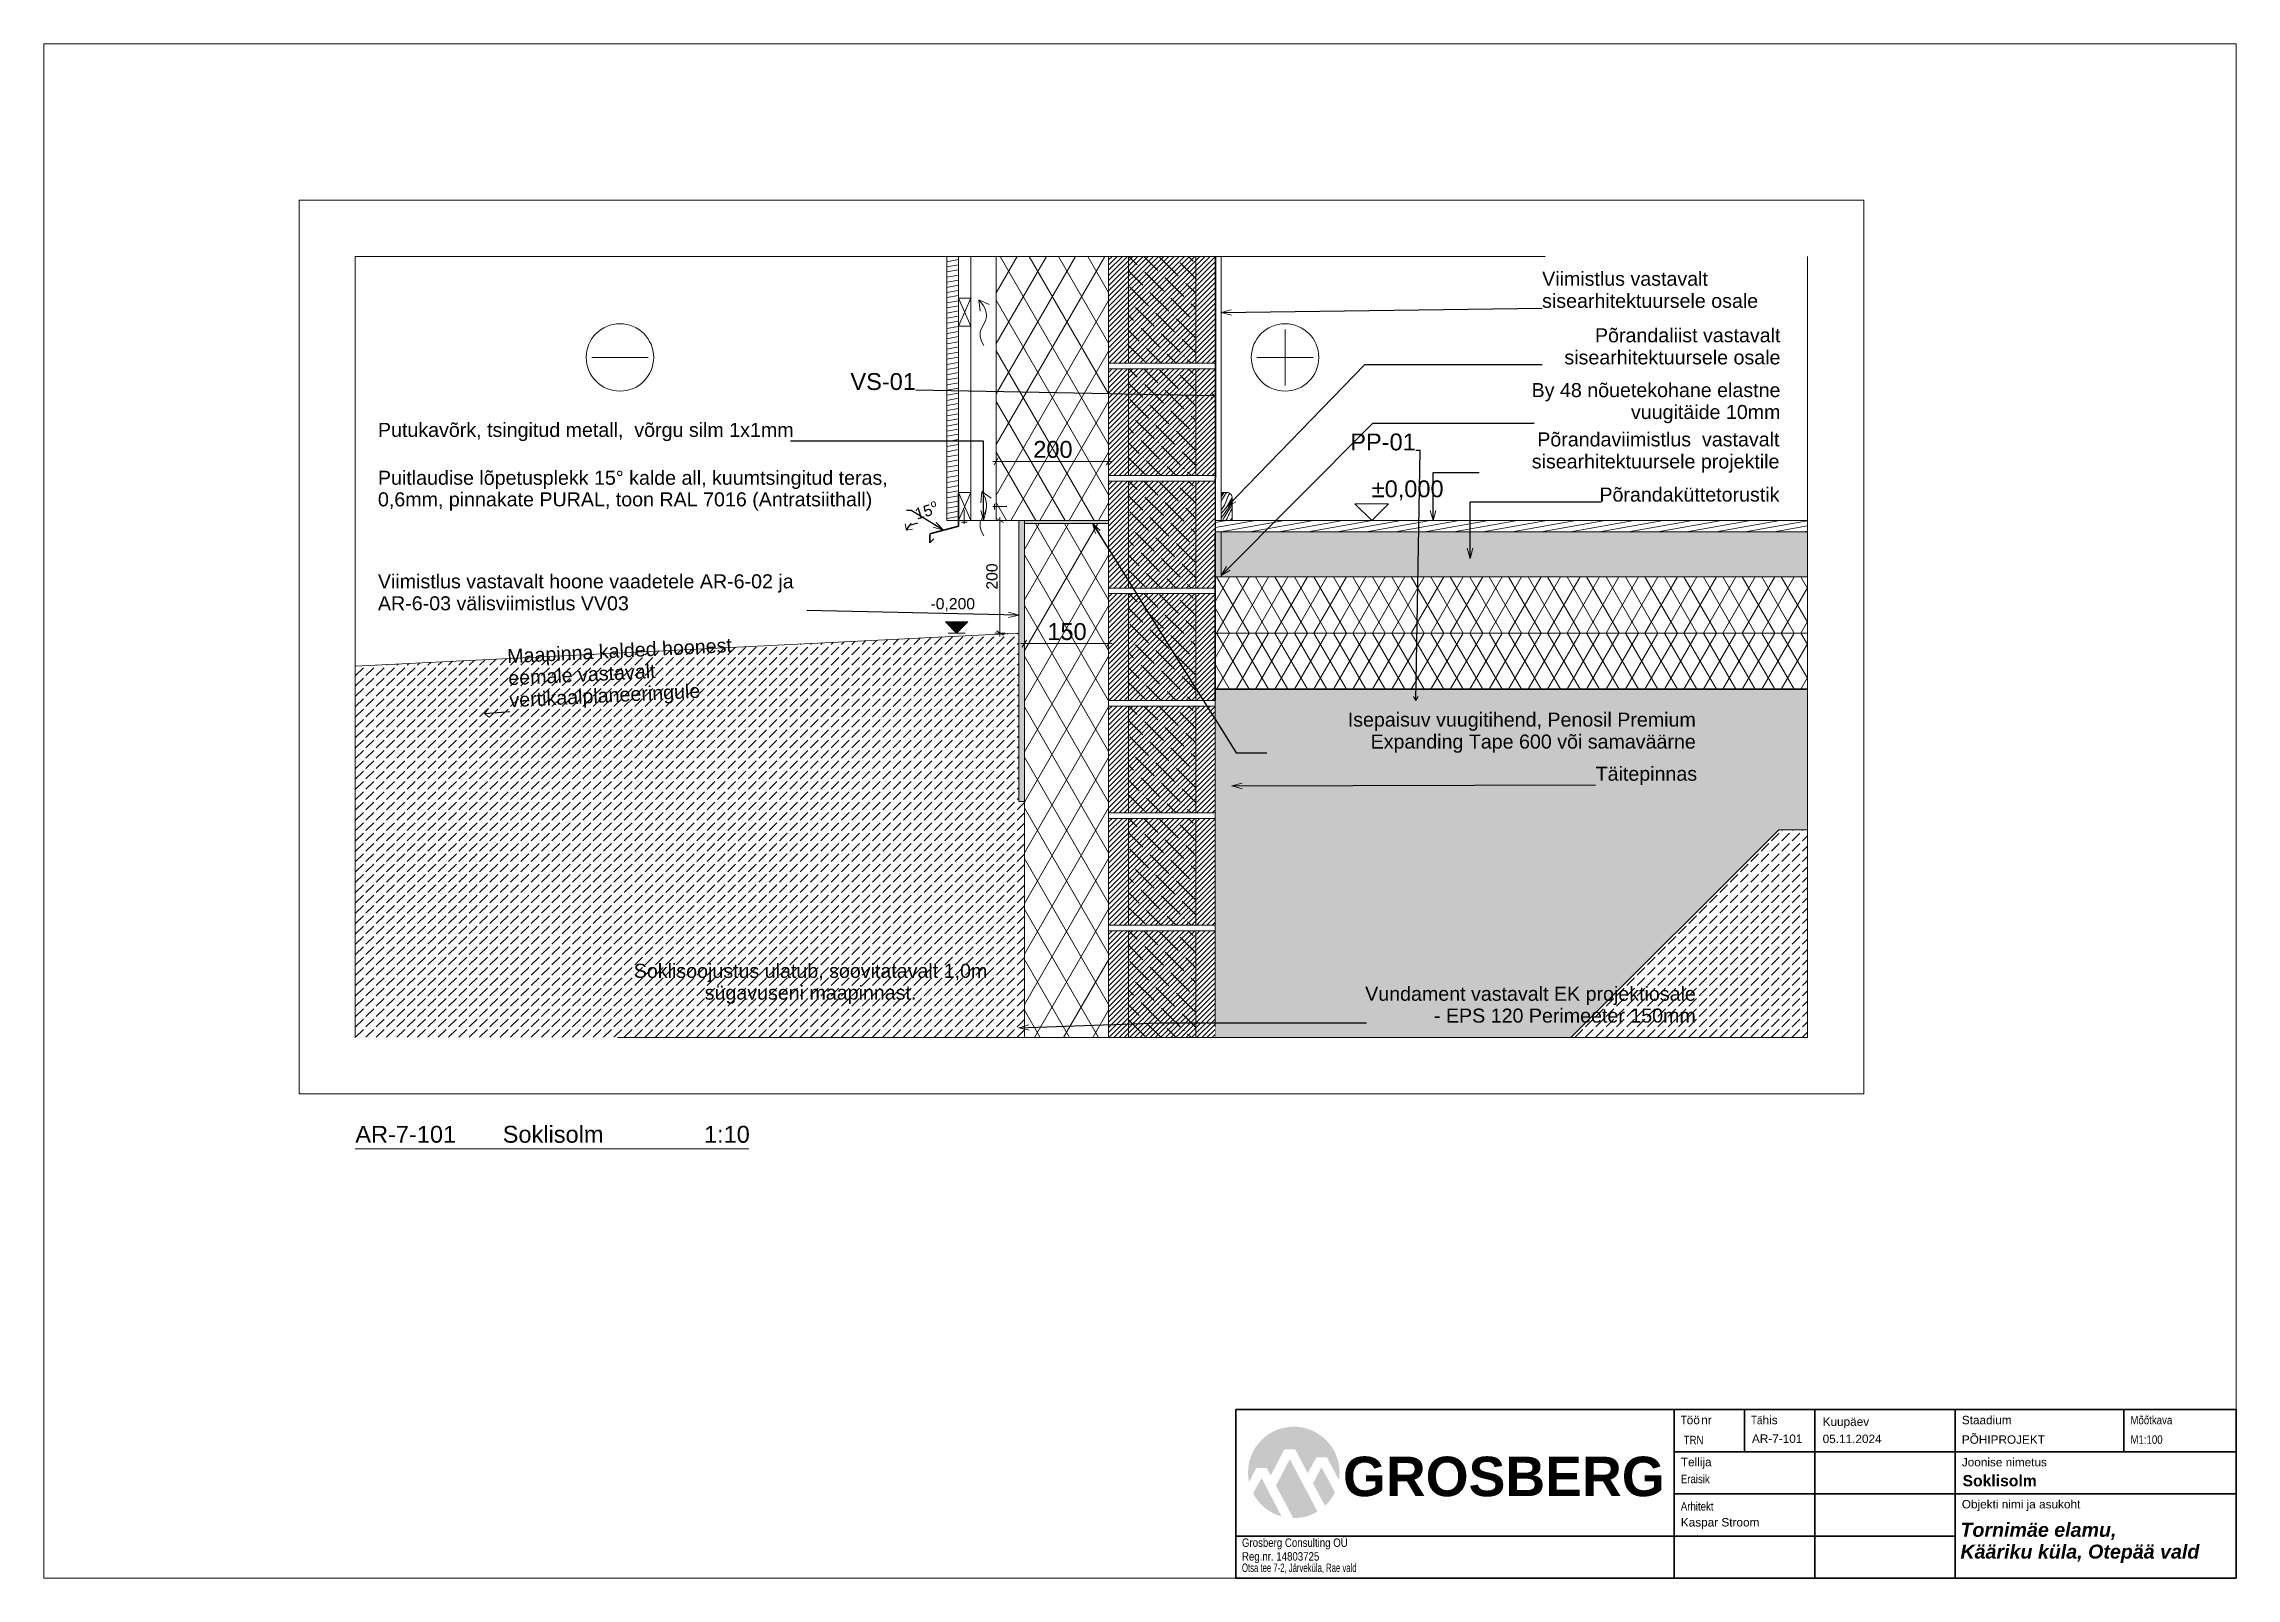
# Paper-space layout 'TRN_PP_AR-7-01_V01_Soklisolm' of a CAD drawing. Header units: millimetres. Extents: x 20 to 410, y 14 to 287.
# The model-space entities are those that its viewports show. They can reach past a viewport. Long polylines and large blocks are cut down to what shows.
import ezdxf

# ---------------------------------------------------------------- set-up
doc = ezdxf.new("R2010")
doc.units = ezdxf.units.MM
doc.header["$MEASUREMENT"] = 0
doc.linetypes.add('Dashed', pattern=[42.333333, 21.166667, -21.166667])
doc.linetypes.add('Wipeout_Contour', pattern=[1000, 0, -1000])
for name, color, linetype, lineweight in [('0_Pen_No__1', 7, 'Continuous', 13), ('0_Pen_No__142', 8, 'Continuous', 13), ('2D Drafting - General_Pen_No__1', 7, 'Continuous', 13), ('2D Drafting - General_Pen_No__2', 8, 'Continuous', 15), ('Annotation - General_Pen_No__1', 7, 'Continuous', 13), ('Annotation - Label_Pen_No__2', 8, 'Continuous', 15), ('Annotation - Text.AR#1_Pen_No__21', 7, 'Continuous', 35), ('Dimensioning - General_Pen_No__1', 7, 'Continuous', 13), ('Drawing & Figure_Pen_No__1', 7, 'Continuous', 13), ('Drawing & Figure_Pen_No__7', 7, 'Continuous', 35), ('KIVIPLOKK_Pen_No__1', 7, 'Continuous', 13), ('New_0_Pen_No__1', 7, 'Continuous', 13), ('New_0_Pen_No__2', 8, 'Continuous', 15), ('New_0_Pen_No__21', 7, 'Continuous', 35), ('New_0_Pen_No__7', 7, 'Continuous', 35), ('New_0_Pen_No__75', 6, 'Continuous', 20), ('New_2D Drafting - General_Pen_No__2', 8, 'Continuous', 15), ('New_Dimensioning - General_Pen_No__1', 7, 'Continuous', 13), ('New_Structural - Bearing_Pen_No__1', 7, 'Continuous', 13), ('New_Structural - Bearing_Pen_No__2', 8, 'Continuous', 15), ('New_Structural - Bearing_Pen_No__21', 7, 'Continuous', 35), ('Structural - Bearing_Pen_No__1', 7, 'Continuous', 13), ('viirutus_Pen_No__1', 7, 'Continuous', 13)]:
    doc.layers.add(name, color=color, linetype=linetype, lineweight=lineweight)
for name, color, linetype, lineweight, true_color in [('0_Pen_No__82', 7, 'Continuous', 20, 0xaaaaaa), ('2D Drafting - General_Pen_No__61', 7, 'Continuous', 20, 0x6a6a6a), ('Drawing & Figure_Pen_No__109', 7, 'Continuous', 13, 0xb4e4dc), ('Drawing & Figure_Pen_No__69', 7, 'Continuous', 20, 0x71cebe), ('New_0_Pen_No__102', 7, 'Continuous', 13, 0xcccccc), ('New_0_Pen_No__4', 7, 'Continuous', 20, 0x029e21), ('Structural - Bearing_Pen_No__161', 7, 'Continuous', 13, 0x6a6a6a)]:
    doc.layers.add(name, color=color, linetype=linetype, lineweight=lineweight, true_color=true_color)
for name, color, linetype in [('Dimensioning - General', 7, 'Continuous'), ('New_Dimensioning - General', 7, 'Continuous'), ('New_Structural - Bearing', 7, 'Continuous'), ('Structural - Bearing', 7, 'Continuous')]:
    doc.layers.add(name, color=color, linetype=linetype)
doc.layers.add('NonPlottable_Drawing & Figure', color=7, linetype='Continuous', plot=False)
doc.styles.add('GENERATED_STYLE_1', font='')
doc.styles.add('GENERATED_STYLE_2', font='')
doc.styles.add('GENERATED_STYLE_3', font='')
doc.styles.add('GENERATED_STYLE_4', font='')
doc.styles.get('GENERATED_STYLE_1').set_extended_font_data('Arial')
doc.styles.get('GENERATED_STYLE_2').set_extended_font_data('Arial Narrow')
doc.styles.get('GENERATED_STYLE_3').set_extended_font_data('Arial', italic=True, bold=True)
doc.styles.get('GENERATED_STYLE_4').set_extended_font_data('Arial', bold=True)
doc.linetypes.add('Wave', pattern='A,0,[1,TRN_PP_AR-7-01_V01_Soklisolm1.Shx,S=0.15873,R=0,X=0,Y=0],-20,0', length=20)
doc.dimstyles.new('GENERATED_STYLE__1', dxfattribs={"dimtxt": 20, "dimasz": 9.5, "dimexe": 0.18, "dimexo": 0.0625, "dimgap": 0, "dimtad": 1, "dimdec": 0, "dimzin": 0, "dimdsep": 46, "dimtxsty": 'GENERATED_STYLE_1', "dimblk": 'ARROWHEAD_2', "dimblk1": 'ARROWHEAD_2', "dimblk2": 'ARROWHEAD_2', "dimcen": 0.09, "dimse1": 1, "dimse2": 1, "dimclrd": 7, "dimclre": 7, "dimclrt": 7, "dimadec": 0, "dimazin": 0, "dimtfac": 1, "dimtdec": 4, "dimtmove": 0, "dimatfit": 3, "dimfxl": 0, "dimtolj": 1, "dimtzin": 0, "dimarcsym": 0})
doc.dimstyles.new('GENERATED_STYLE__2', dxfattribs={"dimtxt": 30, "dimasz": 9.5, "dimexe": 0.18, "dimexo": 0.0625, "dimgap": 0, "dimtad": 1, "dimtih": 1, "dimtoh": 1, "dimdec": 0, "dimzin": 0, "dimdsep": 46, "dimtxsty": 'GENERATED_STYLE_1', "dimblk": 'ARROWHEAD_2', "dimblk1": 'ARROWHEAD_2', "dimblk2": 'ARROWHEAD_2', "dimcen": 0.09, "dimse1": 1, "dimse2": 1, "dimclrd": 7, "dimclre": 7, "dimclrt": 7, "dimadec": 0, "dimazin": 0, "dimtfac": 1, "dimtdec": 4, "dimtmove": 0, "dimatfit": 3, "dimfxl": 0, "dimtolj": 1, "dimtzin": 0, "dimarcsym": 0})
doc.dimstyles.new('GENERATED_STYLE__3', dxfattribs={"dimtxt": 0.18, "dimasz": 7.6, "dimexe": 0.18, "dimexo": 0.0625, "dimgap": 0, "dimtad": 0, "dimtih": 1, "dimtoh": 1, "dimdec": 4, "dimzin": 0, "dimdsep": 46, "dimcen": 0.09, "dimadec": 0, "dimazin": 0, "dimtfac": 1, "dimtdec": 4, "dimtmove": 0, "dimatfit": 3, "dimldrblk": 'ARROWHEAD_14', "dimfxl": 0, "dimtolj": 1, "dimtzin": 0, "dimarcsym": 0})
doc.dimstyles.new('GENERATED_STYLE__4', dxfattribs={"dimtxt": 0.18, "dimasz": 18.24, "dimexe": 0.18, "dimexo": 0.0625, "dimgap": 0, "dimtad": 0, "dimtih": 1, "dimtoh": 1, "dimdec": 4, "dimzin": 0, "dimdsep": 46, "dimcen": 0.09, "dimadec": 0, "dimazin": 0, "dimtfac": 1, "dimtdec": 4, "dimtmove": 0, "dimatfit": 3, "dimldrblk": 'ARROWHEAD_3', "dimfxl": 0, "dimtolj": 1, "dimtzin": 0, "dimarcsym": 0})
doc.dimstyles.new('GENERATED_STYLE__5', dxfattribs={"dimtxt": 0.18, "dimasz": 15.2, "dimexe": 0.18, "dimexo": 0.0625, "dimgap": 0, "dimtad": 0, "dimtih": 1, "dimtoh": 1, "dimdec": 4, "dimzin": 0, "dimdsep": 46, "dimcen": 0.09, "dimadec": 0, "dimazin": 0, "dimtfac": 1, "dimtdec": 4, "dimtmove": 0, "dimatfit": 3, "dimldrblk": 'ARROWHEAD_8', "dimfxl": 0, "dimtolj": 1, "dimtzin": 0, "dimarcsym": 0})
pattern_1 = [(45, (0, 35), (-11.13693, 11.13693), [0, -10.5, 0, -15.75]), (110, (35, 35), (14.80016, 5.38682), [0, -7.7, 0, -13.3])]
pattern_2 = [(10, (0, 0), (-1.562834, 8.86327), [])]
pattern_3 = [(45, (0, 0), (-18.38478, 18.38478), [19.5, -6.5]), (45, (7e-15, 18.385), (-18.38478, 18.38478), [19.5, -6.5])]

psp = doc.layouts.new('TRN_PP_AR-7-01_V01_Soklisolm')

# ---------------------------------------------------------------- texts
at = {"layer": 'Annotation - Text.AR#1_Pen_No__21', "color": 7, "linetype": 'Continuous', "lineweight": 35, "attachment_point": 1}
for s, insert, char_height, line_spacing_factor, style in [('\\A1;{\\pql;\\fArial|b1|i0|c0|p34;\\P\\pql;\\fArial|b0|i0|c0|p34;AR-7-101}', (323.86, 42.19), 1.5, 1.048214, 'GENERATED_STYLE_4'), ('\\A1;{\\pql;\\fArial|b0|i0|c0|p34;K\\fArial|b0|i0|c0|p34;uupäev\\P\\pql;\\fArial|b0|i0|c0|p34;05.11.2024}', (336.44, 42.59), 1.5, 1.222382, 'GENERATED_STYLE_1'), ('\\A1;{\\pql;\\fArial|b1|i0|c0|p34;\\P\\pql;\\fArial|b1|i0|c0|p34;Soklisolm}', (361.33, 35.82), 2, 1.043016, 'GENERATED_STYLE_4')]:
    psp.add_mtext(s, dxfattribs=dict(at, insert=insert, char_height=char_height, line_spacing_factor=line_spacing_factor, style=style))
at = {"layer": 'Drawing & Figure_Pen_No__1', "color": 7, "lineweight": 13, "char_height": 3, "attachment_point": 1, "style": 'GENERATED_STYLE_1'}
for s, insert in [('\\A1;{\\pql;\\pt0;\\fArial|b0|i0|c0|p34;AR-7-101}', (75.41, 94.48)), ('\\A1;{\\pql;\\pt0;\\fArial|b0|i0|c0|p34;Soklisolm}', (101.63, 94.48)), ('\\A1;{\\pql;\\pt0;\\fArial|b0|i0|c0|p34;1:10}', (137.43, 94.48))]:
    psp.add_mtext(s, dxfattribs=dict(at, insert=insert))
at = {"layer": 'Drawing & Figure_Pen_No__1', "color": 7, "linetype": 'Continuous', "lineweight": 13, "insert": (360.95, 16.72), "char_height": 2.5, "attachment_point": 7, "line_spacing_factor": 0.931425, "style": 'GENERATED_STYLE_3'}
psp.add_mtext('\\A1;{\\pql;\\fArial|b1|i1|c0|p34;Tornimäe \\fArial|b1|i1|c0|p34;elamu\\fArial|b1|i1|c0|p34;, \\P\\pql;\\fArial|b1|i1|c0|p34;Kääriku küla, Otepää vald}', dxfattribs=at)
at = {"layer": 'Drawing & Figure_Pen_No__69', "color": 123, "linetype": 'Continuous', "lineweight": 20, "true_color": 0x71cebe, "insert": (251.11, 28.49), "char_height": 7.0227, "attachment_point": 7, "style": 'GENERATED_STYLE_4'}
psp.add_mtext('\\A1;{\\pql;\\fArial|b1|i0|c0|p34;GROSBERG}', dxfattribs=at)
at = {"layer": 'Drawing & Figure_Pen_No__7', "color": 7, "linetype": 'Continuous', "lineweight": 35, "char_height": 1.4996, "attachment_point": 7}
for s, insert, style in [('\\A1;{\\pql;\\fArial|b0|i0|c0|p34;his}', (325.76, 41.37), 'GENERATED_STYLE_1'), ('\\A1;{\\pql;\\fArial|b0|i0|c0|p34;Staadium}', (361.2, 41.36), 'GENERATED_STYLE_1'), ('\\A1;{\\pql;\\fArial Narrow|b0|i0|c0|p34;Mõõtkava}', (391.19, 41.36), 'GENERATED_STYLE_2'), ('\\A1;{\\pql;\\fArial Narrow|b0|i0|c0|p34;T}', (311.21, 41.39), 'GENERATED_STYLE_2'), ('\\A1;{\\pql;\\fArial Narrow|b0|i0|c0|p34;TRN}', (311.71, 37.83), 'GENERATED_STYLE_2'), ('\\A1;{\\pql;\\fArial|b0|i0|c0|p34;öö}', (312.27, 41.37), 'GENERATED_STYLE_1'), ('\\A1;{\\pql;\\fArial|b0|i0|c0|p34; nr}', (314.25, 41.39), 'GENERATED_STYLE_1'), ('\\A1;{\\pql;\\fArial Narrow|b0|i0|c0|p34;T}', (323.71, 41.39), 'GENERATED_STYLE_2'), ('\\A1;{\\pql;\\fArial Narrow|b0|i0|c0|p34;ä}', (324.77, 41.36), 'GENERATED_STYLE_2'), ('\\A1;{\\pql;\\fArial|b0|i0|c0|p34;PÕHI\\fArial|b0|i0|c0|p34;PROJEKT}', (361.2, 37.89), 'GENERATED_STYLE_1'), ('\\A1;{\\pql;\\fArial Narrow|b0|i0|c0|p34;M1:100}', (391.19, 37.89), 'GENERATED_STYLE_2'), ('\\A1;{\\pql;\\fArial|b0|i0|c0|p34;Tellija}', (311.21, 33.46), 'GENERATED_STYLE_1'), ('\\A1;{\\pql;\\fArial|b0|i0|c0|p34;Joonise nimetus}', (361.2, 33.87), 'GENERATED_STYLE_1'), ('\\A1;{\\pql;\\fArial Narrow|b0|i0|c0|p34;Eraisik}', (311.21, 30.88), 'GENERATED_STYLE_2'), ('\\A1;{\\pql;\\fArial Narrow|b0|i0|c0|p34;A\\fArial Narrow|b0|i0|c0|p34;rhitekt}', (311.21, 26.01), 'GENERATED_STYLE_2'), ('\\A1;{\\pql;\\fArial|b0|i0|c0|p34;Objekti nimi ja asukoht}', (361.2, 25.96), 'GENERATED_STYLE_1'), ('\\A1;{\\pql;\\fArial|b0|i0|c0|p34;Kaspar Stroom}', (311.21, 22.74), 'GENERATED_STYLE_1'), ('\\A1;{\\pql;\\fArial Narrow|b0|i0|c0|p34;Grosberg Consulting OÜ}', (233.14, 19.12), 'GENERATED_STYLE_2'), ('\\A1;{\\W0.800000x;\\pql;\\fArial Narrow|b0|i0|c0|p34;Otsa tee 7-2, Järveküla, Rae vald}', (233.14, 14.82), 'GENERATED_STYLE_2'), ('\\A1;{\\pql;\\fArial Narrow|b0|i0|c0|p34;Reg.nr. 14803725}', (233.14, 16.67), 'GENERATED_STYLE_2')]:
    psp.add_mtext(s, dxfattribs=dict(at, insert=insert, style=style))

msp = doc.modelspace()

# ---------------------------------------------------------------- texts
at = {"layer": 'Annotation - Label_Pen_No__2', "color": 8, "linetype": 'Continuous', "lineweight": 15, "char_height": 25, "style": 'GENERATED_STYLE_1'}
for s, insert, width, attachment_point, line_spacing_factor in [('\\A1;{\\pql;\\fArial|b0|i0|c0|p34;Viimistlus\\fArial|b0|i0|c0|p34; vastavalt sisearhitektuursele osale}', (3930.8, 378.2), 424.01, 7, 0.942728), ('\\A1;{\\pqr;\\fArial|b0|i0|c0|p34;Põrandaliist vastavalt sisearhitektuursele osale}', (4354.8, 277.6), 424.01, 9, 0.942728), ('\\A1;{\\pqr;\\fArial|b0|i0|c0|p34;Põrandaviimistlus \\fArial|b0|i0|c0|p34; \\fArial|b0|i0|c0|p34;vastavalt sisearhitektuur\\fArial|b0|i0|c0|p34;sele projektile}', (4353, 85.3), 534.009, 9, 0.940037), ('\\A1;{\\pql;\\fArial|b0|i0|c0|p34;Puitlaudise lõpetusplekk 15° kalde all, kuumtsingitud teras, 0,6mm, pinnakate PURAL, toon\\fArial|b0|i0|c0|p34; \\fArial|b0|i0|c0|p34;RAL 7016 (Antratsiithall)}', (1859.8, 17.8), 940.518, 7, 0.921669), ('\\A1;{\\pql;\\fArial|b0|i0|c0|p34;Viimistlus vastavalt hoone vaadetele AR-6-02 ja AR-6-03 välisviimistlus VV03}', (1859.8, -160), 763.236, 7, 0.938433)]:
    msp.add_mtext(s, dxfattribs=dict(at, insert=insert, width=width, attachment_point=attachment_point, line_spacing_factor=line_spacing_factor))
at = {"layer": 'Annotation - Label_Pen_No__2', "color": 8, "linetype": 'Continuous', "lineweight": 15, "style": 'GENERATED_STYLE_1'}
for s, insert, char_height, attachment_point in [('\\A1;{\\pqr;\\fArial|b0|i0|c0|p34;VS-\\fArial|b0|i0|c0|p34;01}', (2816.8, 232), 30, 9), ('\\A1;{\\pql;\\fArial|b0|i0|c0|p34;Putukavõrk, tsingitud metall, \\fArial|b0|i0|c0|p34; \\fArial|b0|i0|c0|p34;võrgu silm 1x1mm}', (1859.8, 141.4), 25, 7), ('\\A1;{\\pqr;\\fArial|b0|i0|c0|p34;PP\\fArial|b0|i0|c0|p34;-01}', (3706, 124.5), 30, 9), ('\\A1;{\\pqr;\\fArial|b0|i0|c0|p34;Põrandaküttetorustik}', (4353, 33.5), 25, 9)]:
    msp.add_mtext(s, dxfattribs=dict(at, insert=insert, char_height=char_height, attachment_point=attachment_point))
at = {"layer": 'Annotation - Label_Pen_No__2', "color": 8, "linetype": 'Continuous', "lineweight": 15, "insert": (4354.8, 173.2), "char_height": 25, "attachment_point": 9, "line_spacing_factor": 0.93556, "style": 'GENERATED_STYLE_1'}
msp.add_mtext('\\A1;{\\pqr;\\fArial|b0|i0|c0|p34;By 48 nõuetekohane elastne\\P\\pqr;\\fArial|b0|i0|c0|p34;vuugitäide 10mm}', dxfattribs=at)
at = {"layer": 'Annotation - Label_Pen_No__2', "color": 8, "linetype": 'Continuous', "lineweight": 15, "insert": (2820.3, -4), "char_height": 20, "attachment_point": 7, "rotation": 16.9071, "style": 'GENERATED_STYLE_1'}
msp.add_mtext('\\A1;{\\pql;\\fArial|b0|i0|c0|p34;15\\fArial|b0|i0|c0|p34;\\A1{\\H.66x;\\So^  ;}}', dxfattribs=at)
at = {"layer": 'Annotation - Label_Pen_No__2', "color": 8, "linetype": 'Continuous', "lineweight": 15, "insert": (2094.7, -339.6), "char_height": 25, "width": 520.986, "attachment_point": 7, "rotation": 2.8624, "line_spacing_factor": 0.940037, "style": 'GENERATED_STYLE_1'}
msp.add_mtext('\\A1;{\\pql;\\fArial|b0|i0|c0|p34;Maapinna kalded hoonest eemale vastavalt vertikaalplaneeringule}', dxfattribs=at)
at = {"layer": 'New_0_Pen_No__1', "color": 7, "lineweight": 13, "insert": (2842.8, -161.6), "char_height": 20, "attachment_point": 7, "style": 'GENERATED_STYLE_1'}
msp.add_mtext('\\A1;{\\pql;\\fArial|b0|i0|c0|p34;-0,200}', dxfattribs=at)
at = {"layer": 'New_0_Pen_No__2', "color": 8, "linetype": 'Continuous', "lineweight": 15, "insert": (2629.4, -788.6), "char_height": 25, "width": 714.571, "attachment_point": 2, "line_spacing_factor": 0.930574, "style": 'GENERATED_STYLE_1'}
msp.add_mtext('\\A1;{\\pqc;\\fArial|b0|i0|c0|p34;Soklisoojustus ulatub, soovitatavalt 1,0m sügavuseni maapinna\\fArial|b0|i0|c0|p34;st\\fArial|b0|i0|c0|p34;.}', dxfattribs=at)
at = {"layer": 'New_Dimensioning - General_Pen_No__1', "color": 7, "lineweight": 13, "insert": (3627.7, 36), "char_height": 30, "attachment_point": 7, "style": 'GENERATED_STYLE_1'}
msp.add_mtext('\\A1;{\\pql;\\fArial|b0|i0|c0|p34;±0,000}', dxfattribs=at)

# ---------------------------------------------------------------- blocks, each defined once
blk = doc.blocks.new('*X1')
at = {"layer": '0_Pen_No__142', "color": 8, "linetype": 'Continuous', "lineweight": 13}
for p, q in [((3359.7, 45.5), (3362, 48.5)), ((3359.7, 41.7), (3362.7, 46.4)), ((3362, 48.5), (3362.6, 49.4)), ((3362.3, 38.8), (3365.2, 43.7)), ((3362.6, 49.4), (3363, 50)), ((3362.7, 46.4), (3365.1, 50)), ((3365.2, 43.7), (3368.2, 48.5)), ((3368.2, 48.5), (3369.1, 50)), ((3369.2, 35.8), (3370.7, 40)), ((3370.7, 40), (3370.9, 40.7)), ((3370.9, 40.7), (3371.2, 41.4)), ((3371.2, 41.4), (3371.5, 42.2)), ((3371.5, 42.2), (3371.8, 42.9)), ((3371.8, 42.9), (3372.2, 43.6)), ((3372.2, 43.6), (3372.5, 44.3)), ((3372.5, 44.3), (3372.9, 45)), ((3372.9, 45), (3373.4, 45.6)), ((3373.4, 45.6), (3374.7, 47.9)), ((3374.7, 47.9), (3375, 48.4)), ((3379.7, 39.7), (3379.2, 38.6)), ((3359.7, 34.4), (3362.3, 38.8)), ((3359.7, 18.9), (3360.8, 20.2)), ((3359.7, 12.5), (3364.7, 18.2)), ((3359.7, 4.4), (3362, 7.6)), ((3360.8, 20.2), (3363.2, 23.9)), ((3362, 7.6), (3364.5, 11)), ((3362, 0), (3365.2, 5.4)), ((3363.2, 23.9), (3365.5, 27.7)), ((3364.5, 11), (3366.9, 14.4)), ((3364.7, 18.2), (3365.6, 19.2)), ((3365.2, 5.4), (3368.8, 11.4)), ((3365.5, 27.7), (3367.5, 31.7)), ((3365.6, 19.2), (3366.5, 20.2)), ((3366.5, 20.2), (3367.4, 21.3)), ((3366.9, 14.4), (3369.4, 17.8)), ((3367.4, 21.3), (3368.3, 22.3)), ((3367.5, 31.7), (3369.2, 35.8)), ((3367.9, 0), (3368.1, 0.2)), ((3368.1, 0.2), (3369.3, 1.9)), ((3368.3, 22.3), (3369.2, 23.4)), ((3368.8, 11.4), (3372.5, 17.3)), ((3369.2, 23.4), (3370, 24.5)), ((3369.3, 1.9), (3370.4, 3.8)), ((3369.4, 17.8), (3371.8, 21.1)), ((3370, 24.5), (3370.8, 25.6)), ((3370.4, 3.8), (3371.4, 5.7)), ((3370.8, 25.6), (3371.7, 26.7)), ((3371.4, 5.7), (3372.3, 7.6)), ((3374.4, 30.6), (3371.7, 26.7)), ((3371.8, 21.1), (3374.3, 24.5)), ((3372.3, 7.6), (3373.1, 9.6)), ((3372.5, 17.3), (3376.2, 23.2)), ((3373.1, 9.6), (3373.8, 11.6)), ((3373.8, 11.6), (3376.6, 16.6)), ((3374.3, 24.5), (3376.7, 27.9)), ((3376.9, 34.5), (3374.4, 30.6)), ((3375.7, 0), (3378, 3)), ((3376.2, 23.2), (3379.7, 28.8)), ((3376.6, 16.6), (3379.5, 21.5)), ((3376.7, 27.9), (3379.2, 31.3)), ((3379.2, 38.6), (3376.9, 34.5)), ((3378, 3), (3379.7, 5.6)), ((3379.2, 31.3), (3379.7, 32)), ((3379.5, 21.5), (3379.7, 21.9))]:
    blk.add_line(p, q, dxfattribs=at)
blk = doc.blocks.new('*D2')
at = {"layer": 'New_Dimensioning - General_Pen_No__1', "color": 7, "linetype": 'Continuous', "lineweight": 13}
for p, q in [((2975.7, 0), (2957, 0)), ((2972.6, -3.6), (2960.1, 3.6)), ((2966.3, 0), (2966.3, 6.1)), ((2966.3, -200), (2966.3, 0)), ((2975.7, -200), (2957, -200)), ((2960.1, -196.4), (2972.6, -203.6)), ((2966.3, -206.1), (2966.3, -200))]:
    blk.add_line(p, q, dxfattribs=at)
at = {"layer": 'New_Dimensioning - General_Pen_No__1', "color": 7, "lineweight": 13, "insert": (2962.3, -122.8), "char_height": 20, "attachment_point": 7, "rotation": 90, "style": 'GENERATED_STYLE_1'}
blk.add_mtext('\\A1;{\\pql;\\fArial|b0|i0|c0|p34;200}', dxfattribs=at)
blk = doc.blocks.new('ARROWHEAD_2')
at = {"color": 0, "linetype": 'Continuous', "lineweight": 0}
for p, q in [((0, 0), (-1, 0)), ((-0.38, -0.66), (0.38, 0.66))]:
    blk.add_line(p, q, dxfattribs=at)
blk = doc.blocks.new('*D4')
at = {"layer": 'Dimensioning - General_Pen_No__1', "color": 7, "linetype": 'Continuous', "lineweight": 13}
for p, q in [((3003.6, -218.9), (3009.7, -218.9)), ((3013.4, -212.6), (3006.1, -225.1)), ((3009.7, -228.2), (3009.7, -209.5)), ((3009.7, -218.9), (3159.7, -218.9)), ((3156.1, -225.1), (3163.4, -212.6)), ((3159.7, -228.2), (3159.7, -209.5)), ((3159.7, -218.9), (3165.9, -218.9))]:
    blk.add_line(p, q, dxfattribs=at)
at = {"layer": 'Dimensioning - General_Pen_No__1', "color": 7, "lineweight": 13, "insert": (3050.6, -212.9), "char_height": 30, "attachment_point": 7, "style": 'GENERATED_STYLE_1'}
blk.add_mtext('\\A1;{\\pql;\\fArial|b0|i0|c0|p34;150}', dxfattribs=at)
blk = doc.blocks.new('*D5')
at = {"layer": 'Dimensioning - General_Pen_No__1', "color": 7, "linetype": 'Continuous', "lineweight": 13}
for p, q in [((2953.6, 105.3), (2959.7, 105.3)), ((2963.4, 111.6), (2956.1, 99.1)), ((2959.7, 96), (2959.7, 114.7)), ((2959.7, 105.3), (3159.7, 105.3)), ((3156.1, 99.1), (3163.4, 111.6)), ((3159.7, 96), (3159.7, 114.7)), ((3159.7, 105.3), (3165.9, 105.3))]:
    blk.add_line(p, q, dxfattribs=at)
at = {"layer": 'Dimensioning - General_Pen_No__1', "color": 7, "lineweight": 13, "insert": (3025.6, 111.3), "char_height": 30, "attachment_point": 7, "style": 'GENERATED_STYLE_1'}
blk.add_mtext('\\A1;{\\pql;\\fArial|b0|i0|c0|p34;200}', dxfattribs=at)
blk = doc.blocks.new('ARROWHEAD_14')
at = {"color": 0, "linetype": 'Continuous', "lineweight": 0}
blk.add_line((0, 0), (-1, 0), dxfattribs=at)
at = {"color": 0, "linetype": 'Continuous', "lineweight": 0, "flags": 128}
blk.add_lwpolyline([(-0.9093, 0.525), (0, 0), (-0.9093, -0.525)], dxfattribs=at)
blk = doc.blocks.new('ARROWHEAD_3')
at = {"color": 0, "linetype": 'Continuous', "lineweight": 0}
blk.add_line((0, 0), (-1, 0), dxfattribs=at)
at = {"color": 0, "linetype": 'Continuous', "lineweight": 0, "flags": 128}
blk.add_lwpolyline([(-1, 0.2679), (0, 0), (-1, -0.2679)], dxfattribs=at)
blk = doc.blocks.new('ARROWHEAD_8')
at = {"color": 0, "linetype": 'Continuous', "lineweight": 0}
blk.add_line((0, 0), (-1, 0), dxfattribs=at)
at = {"color": 0, "linetype": 'Continuous', "lineweight": 0, "flags": 128}
blk.add_lwpolyline([(-0.525, 0.525), (0, 0), (-0.525, -0.525)], dxfattribs=at)

# ---------------------------------------------------------------- dimensions: what is measured, and where the dimension line sits
at = {"layer": 'New_Dimensioning - General', "color": 7, "linetype": 'Continuous', "lineweight": 13}
dim = msp.add_linear_dim(base=(2966.3, 0), p1=(2999.7, -200), p2=(2959.7, 0), angle=90, dimstyle='GENERATED_STYLE__1', dxfattribs=at)
dim.commit()
dim.dimension.update_dxf_attribs({"geometry": '*D2', "text_midpoint": (2952.3, -99.9), "dimtype": 160, "text_rotation": 90})

# ---------------------------------------------------------------- hatches: boundary and pattern name
at = {"layer": '2D Drafting - General_Pen_No__61', "linetype": 'Continuous', "lineweight": 20, "true_color": 0x6a6a6a}
h = msp.add_hatch(dxfattribs=at)
h.set_pattern_fill('Dashed_0001', color=251, style=0, pattern_type=2)
h.set_pattern_definition(pattern_3)
h.paths.add_polyline_path([(3009.7, -920), (2511.8, -920), (1819.5, -920), (1819.5, -259), (2999.7, -200), (2999.7, -500), (3009.7, -500)])
h = msp.add_hatch(dxfattribs=at)
h.set_pattern_fill('Dashed_0001', color=251, style=0, pattern_type=2)
h.set_pattern_definition(pattern_3)
h.paths.add_polyline_path([(4351.8, -550), (4402.8, -550), (4402.8, -920), (3981.8, -920)])
at = {"layer": 'New_0_Pen_No__1', "linetype": 'Continuous', "lineweight": 13}
msp.add_hatch(color=7, dxfattribs=at).paths.add_polyline_path([(2889.2, -200), (2909.2, -180), (2869.2, -180)])
at = {"layer": 'New_0_Pen_No__102', "linetype": 'Continuous', "lineweight": 13, "true_color": 0xcccccc}
msp.add_hatch(color=254, dxfattribs=at).paths.add_polyline_path([(3009.7, -500), (3009.7, 0), (2999.7, 0), (2999.7, -500)])
at = {"layer": 'New_Structural - Bearing_Pen_No__1', "linetype": 'Continuous', "lineweight": 13}
h = msp.add_hatch(dxfattribs=at)
h.set_pattern_fill('Wood_0001', style=0, pattern_type=2)
h.set_pattern_definition(pattern_2)
h.paths.add_polyline_path([(2871.7, 470), (2892.7, 470), (2892.7, 0), (2871.7, 0)])

# ---------------------------------------------------------------- linework, layer by layer
at = {"layer": '0_Pen_No__1', "color": 7, "linetype": 'Continuous', "lineweight": 13}
msp.add_line((1819.5, -259), (2999.7, -200), dxfattribs=at)
at = {"layer": '2D Drafting - General_Pen_No__1', "color": 7, "linetype": 'Continuous', "lineweight": 13}
for points in [[(3473.5, 340.3), (3473.5, 240.3)], [(2240.3, 290.3), (2340.3, 290.3)], [(3423.5, 290.3), (3523.5, 290.3)], [(1819.5, -259), (2999.7, -200)], [(4402.8, -550), (4351.8, -550), (3981.8, -920)]]:
    msp.add_lwpolyline(points, dxfattribs=at)
for centre in [(2290.3, 290.3), (3473.5, 290.3)]:
    msp.add_circle(centre, 60, dxfattribs=at)
at = {"layer": '2D Drafting - General_Pen_No__2', "color": 8, "linetype": 'Continuous', "lineweight": 15}
for p, q in [((2929, 392.6), (2947.3, 384.3)), ((2929, 392.6), (2931, 372.7)), ((2933.9, 51.5), (2932.4, 31.6)), ((2933.9, 51.5), (2950.4, 40.2))]:
    msp.add_line(p, q, dxfattribs=at)
at = {"layer": '2D Drafting - General_Pen_No__2', "color": 8, "linetype": 'Continuous', "lineweight": 15, "flags": 128}
for points in [[(2929, 392.6), (2937.5, 381.6), (2940.1, 376.2), (2941.9, 370.2), (2942.4, 363.6), (2941, 356.6), (2931.4, 336.9), (2931, 327.5), (2933.3, 319.4), (2937.7, 311.7)], [(2933.9, 51.5), (2939.8, 40.9), (2942.5, 30.1), (2942.5, 24), (2941, 17.7), (2931.4, -2.1), (2931, -11.5), (2933.3, -19.5), (2937.7, -27.2)]]:
    msp.add_lwpolyline(points, dxfattribs=at)
at = {"layer": 'KIVIPLOKK_Pen_No__1', "color": 7, "linetype": 'Continuous', "lineweight": 13}
for points in [[(2914.7, 345.8), (2892.7, 345.8), (2892.7, 395.8), (2914.7, 395.8)], [(2914.7, 0), (2892.7, 0), (2892.7, 50), (2914.7, 50)]]:
    msp.add_lwpolyline(points, close=True, dxfattribs=at)
for points in [[(2914.7, 395.8), (2892.7, 345.8)], [(2914.7, 345.8), (2892.7, 395.8)], [(2914.7, 50), (2892.7, 0)], [(2914.7, 0), (2892.7, 50)]]:
    msp.add_lwpolyline(points, dxfattribs=at)
at = {"layer": 'New_0_Pen_No__1', "color": 7, "linetype": 'Continuous', "lineweight": 13}
for p, q in [((2889.2, -200), (2869.2, -180)), ((2869.2, -180), (2909.2, -180)), ((2909.2, -180), (2889.2, -200)), ((2889.2, -200), (2874.2, -200)), ((2889.2, -200), (2904.2, -200))]:
    msp.add_line(p, q, dxfattribs=at)
at = {"layer": 'New_0_Pen_No__1', "color": 7, "linetype": 'Continuous', "lineweight": 13, "flags": 128}
msp.add_lwpolyline([(3009.7, -500), (3009.7, 0), (2999.7, 0), (2999.7, -500)], close=True, dxfattribs=at)
at = {"layer": 'New_0_Pen_No__4', "color": 104, "linetype": 'Wave', "lineweight": 20, "true_color": 0x029e21}
msp.add_line((3009.7, -920), (3009.7, -500), dxfattribs=at)
at = {"layer": 'New_0_Pen_No__7', "color": 7, "linetype": 'Continuous', "lineweight": 35}
for p, q in [((2892.7, 50), (2892.7, -10)), ((2892.7, -10), (2841.7, -23.7)), ((2841.7, -24.5), (2841.7, -39.5)), ((2841.7, -39.5), (2848.8, -32.5))]:
    msp.add_line(p, q, dxfattribs=at)
at = {"layer": 'New_0_Pen_No__75', "color": 6, "linetype": 'Continuous', "lineweight": 20}
for p, q in [((2959.7, 0), (2959.7, 50)), ((2892.7, 0), (2959.7, 0))]:
    msp.add_line(p, q, dxfattribs=at)
at = {"layer": 'New_2D Drafting - General_Pen_No__2', "color": 8, "linetype": 'Dashed', "lineweight": 15}
for p, q in [((2902.9, -6), (2902.9, 19)), ((2953.7, 25), (2978.7, 25)), ((2956.7, 20), (2956.7, 30)), ((2907.9, -3), (2897.9, -3))]:
    msp.add_line(p, q, dxfattribs=at)
at = {"layer": 'New_Dimensioning - General_Pen_No__1', "color": 7, "linetype": 'Continuous', "lineweight": 13}
for p, q in [((3627.7, 0), (3597.7, 30)), ((3597.7, 30), (3657.7, 30)), ((3627.7, 0), (3605.2, 0)), ((3657.7, 30), (3627.7, 0)), ((3627.7, 0), (3650.2, 0))]:
    msp.add_line(p, q, dxfattribs=at)
at = {"layer": 'New_Structural - Bearing_Pen_No__1', "color": 7, "linetype": 'Continuous', "lineweight": 13}
for p, q in [((2871.7, 470), (2871.7, 0)), ((2892.7, 470), (2892.7, -10)), ((2914.7, 470), (2914.7, 0))]:
    msp.add_line(p, q, dxfattribs=at)
at = {"layer": 'New_Structural - Bearing_Pen_No__1', "color": 7, "linetype": 'Continuous', "lineweight": 13, "flags": 128}
msp.add_lwpolyline([(2871.7, 470), (2892.7, 470), (2892.7, 0), (2871.7, 0)], close=True, dxfattribs=at)

msp.set_redraw_order([(e.dxf.handle, doc.entitydb.next_handle()) for e in msp.query("TEXT MTEXT ATTDEF DIMENSION ARC_DIMENSION")])  # texts and dimensions are drawn at this point

# ---------------------------------------------------------------- leaders
at = {"layer": 'Annotation - Label_Pen_No__2', "color": 8, "linetype": 'Continuous', "lineweight": 15, "annotation_type": 0, "has_hookline": 1}
for points, hookline_direction, text_width in [([(3369.6, 23.8), (3615.3, 277.6), (3930.8, 277.6)], 0, 381.5), ([(2937.2, 0), (2937.2, 141.4), (2593.8, 141.4)], 1, 734), ([(3736.7, 0), (3736.7, 85.3), (3819, 85.3)], 0, 438.2), ([(2865.7, -17.3), (2808.5, 17.8), (2800.3, 17.8)], 1, 900.3), ([(3802.6, -67.4), (3802.6, 33.5), (4035.8, 33.5)], 0, 317.2), ([(2999.7, -168.1), (2623, -160)], 1, 737.3)]:
    msp.add_leader(points, dimstyle='GENERATED_STYLE__4', dxfattribs=dict(at, hookline_direction=hookline_direction, text_width=text_width))
at = {"layer": 'Annotation - Label_Pen_No__2', "color": 8, "linetype": 'Continuous', "lineweight": 15, "annotation_type": 0, "has_hookline": 1, "hookline_direction": 0}
for points, text_width, horizontal_direction in [([(2799.8, -17.1), (2805.8, -8.4), (2820.3, -4)], 37.6, (0.956778, 0.29082, 0)), ([(2049.4, -343.2), (2094.7, -339.6)], 519.7, (0.998752, 0.049938, 0))]:
    msp.add_leader(points, dimstyle='GENERATED_STYLE__5', dxfattribs=dict(at, text_width=text_width, horizontal_direction=horizontal_direction))

# ---------------------------------------------------------------- wipeouts: each hides what was drawn before it
at = {"color": 254, "linetype": 'Wipeout_Contour', "lineweight": 0, "ltscale": 13110.607271}
msp.add_wipeout([(3159.7, 280), (3349.7, 280), (3349.7, 470), (3159.7, 470)], dxfattribs=at).dxf.layer = 'Structural - Bearing'
at = {"color": 254, "linetype": 'Wipeout_Contour', "lineweight": 0, "ltscale": 13055.595872}
msp.add_wipeout([(3159.7, -320), (3349.7, -320), (3349.7, -130), (3159.7, -130)], dxfattribs=at).dxf.layer = 'Structural - Bearing'

# ---------------------------------------------------------------- next in the draw order: hatches: boundary and pattern name
at = {"layer": 'New_Structural - Bearing_Pen_No__1', "linetype": 'Continuous', "lineweight": 13}
h = msp.add_hatch(dxfattribs=at)
h.set_pattern_fill('Batt_Insulation_0001', style=0, pattern_type=2)
h.set_pattern_definition([(120, (3969.402, -250), (25.9808, 15), []), (60, (3969.402, -250), (-25.9808, 15), [])])
h.paths.add_polyline_path([(3349.7, -200), (4402.8, -200), (4402.8, -300), (3349.7, -300)])
at = {"layer": 'Structural - Bearing_Pen_No__161', "linetype": 'Continuous', "lineweight": 13, "true_color": 0x6a6a6a}
h = msp.add_hatch(dxfattribs=at)
h.set_pattern_fill('Common_Brick_0001', color=251, style=0, pattern_type=2)
h.set_pattern_definition([(45, (3254.745, 375), (-4.5962, 4.5962), [])])
h.paths.add_polyline_path([(3159.7, 280), (3349.7, 280), (3349.7, 470), (3159.7, 470)])
h = msp.add_hatch(dxfattribs=at)
h.set_pattern_fill('Common_Brick_0001', color=251, style=0, pattern_type=2)
h.set_pattern_definition([(45, (3254.745, -225), (-4.5962, 4.5962), [])])
h.paths.add_polyline_path([(3159.7, -320), (3349.7, -320), (3349.7, -130), (3159.7, -130)])
at = {"layer": 'viirutus_Pen_No__1', "linetype": 'Continuous', "lineweight": 13}
h = msp.add_hatch(dxfattribs=at)
h.set_pattern_fill('ANSI36_0001', style=0, pattern_type=2)
h.set_pattern_definition([(135, (30569.018, 145401.047), (-36.4601934, 9.943689), [46.875, -9.375, 0, -9.375])])
h.paths.add_polyline_path([(3314.5, 470), (3195, 470), (3195, 280), (3314.5, 280)])
h = msp.add_hatch(dxfattribs=at)
h.set_pattern_fill('ANSI36_0001', style=0, pattern_type=2)
h.set_pattern_definition([(135, (30569.018, 144801.047), (-36.4601934, 9.943689), [46.875, -9.375, 0, -9.375])])
h.paths.add_polyline_path([(3314.5, -130), (3195, -130), (3195, -320), (3314.5, -320)])

# ---------------------------------------------------------------- next in the draw order: linework, layer by layer
at = {"layer": 'New_Structural - Bearing_Pen_No__1', "color": 7, "linetype": 'Continuous', "lineweight": 13}
msp.add_line((3349.7, -200), (4402.8, -200), dxfattribs=at)
at = {"layer": 'New_Structural - Bearing_Pen_No__21', "color": 7, "linetype": 'Continuous', "lineweight": 35}
msp.add_line((3349.7, -300), (4402.8, -300), dxfattribs=at)
at = {"layer": 'Structural - Bearing_Pen_No__1', "color": 7, "linetype": 'Continuous', "lineweight": 13, "flags": 128}
for points in [[(3159.7, 280), (3349.7, 280), (3349.7, 470), (3159.7, 470)], [(3159.7, -320), (3349.7, -320), (3349.7, -130), (3159.7, -130)]]:
    msp.add_lwpolyline(points, close=True, dxfattribs=at)
at = {"layer": 'viirutus_Pen_No__1', "color": 7, "linetype": 'Continuous', "lineweight": 13, "flags": 128}
for points in [[(3314.5, 470), (3195, 470), (3195, 280), (3314.5, 280)], [(3314.5, -130), (3195, -130), (3195, -320), (3314.5, -320)]]:
    msp.add_lwpolyline(points, close=True, dxfattribs=at)

# ---------------------------------------------------------------- next in the draw order: wipeouts: each hides what was drawn before it
at = {"color": 254, "linetype": 'Wipeout_Contour', "lineweight": 0, "ltscale": 13043.320626}
msp.add_wipeout([(3159.7, 80), (3349.7, 80), (3349.7, 270), (3159.7, 270)], dxfattribs=at).dxf.layer = 'Structural - Bearing'
at = {"color": 254, "linetype": 'Wipeout_Contour', "lineweight": 0, "ltscale": 13135.020217}
msp.add_wipeout([(3159.7, -520), (3349.7, -520), (3349.7, -330), (3159.7, -330)], dxfattribs=at).dxf.layer = 'Structural - Bearing'

# ---------------------------------------------------------------- next in the draw order: hatches: boundary and pattern name
at = {"layer": 'New_Structural - Bearing_Pen_No__1', "linetype": 'Continuous', "lineweight": 13}
h = msp.add_hatch(dxfattribs=at)
h.set_pattern_fill('Cut_Stone_0001', style=0, pattern_type=2)
h.set_pattern_definition(pattern_1)
h.paths.add_polyline_path([(3349.7, -300), (4402.8, -300), (4402.8, -330), (3349.7, -330)])
at = {"layer": 'Structural - Bearing_Pen_No__161', "linetype": 'Continuous', "lineweight": 13, "true_color": 0x6a6a6a}
h = msp.add_hatch(dxfattribs=at)
h.set_pattern_fill('Common_Brick_0001', color=251, style=0, pattern_type=2)
h.set_pattern_definition([(45, (3254.745, 175), (-4.5962, 4.5962), [])])
h.paths.add_polyline_path([(3159.7, 80), (3349.7, 80), (3349.7, 270), (3159.7, 270)])
h = msp.add_hatch(dxfattribs=at)
h.set_pattern_fill('Common_Brick_0001', color=251, style=0, pattern_type=2)
h.set_pattern_definition([(45, (3254.745, -425), (-4.5962, 4.5962), [])])
h.paths.add_polyline_path([(3159.7, -520), (3349.7, -520), (3349.7, -330), (3159.7, -330)])
at = {"layer": 'viirutus_Pen_No__1', "linetype": 'Continuous', "lineweight": 13}
h = msp.add_hatch(dxfattribs=at)
h.set_pattern_fill('ANSI36_0001', style=0, pattern_type=2)
h.set_pattern_definition([(135, (30569.018, 145201.047), (-36.4601934, 9.943689), [46.875, -9.375, 0, -9.375])])
h.paths.add_polyline_path([(3314.5, 270), (3195, 270), (3195, 80), (3314.5, 80)])
h = msp.add_hatch(dxfattribs=at)
h.set_pattern_fill('ANSI36_0001', style=0, pattern_type=2)
h.set_pattern_definition([(135, (30569.018, 144601.047), (-36.4601934, 9.943689), [46.875, -9.375, 0, -9.375])])
h.paths.add_polyline_path([(3314.5, -330), (3195, -330), (3195, -520), (3314.5, -520)])

# ---------------------------------------------------------------- next in the draw order: linework, layer by layer
at = {"layer": 'Structural - Bearing_Pen_No__1', "color": 7, "linetype": 'Continuous', "lineweight": 13, "flags": 128}
for points in [[(3159.7, 80), (3349.7, 80), (3349.7, 270), (3159.7, 270)], [(3159.7, -520), (3349.7, -520), (3349.7, -330), (3159.7, -330)]]:
    msp.add_lwpolyline(points, close=True, dxfattribs=at)
at = {"layer": 'viirutus_Pen_No__1', "color": 7, "linetype": 'Continuous', "lineweight": 13, "flags": 128}
for points in [[(3314.5, 270), (3195, 270), (3195, 80), (3314.5, 80)], [(3314.5, -330), (3195, -330), (3195, -520), (3314.5, -520)]]:
    msp.add_lwpolyline(points, close=True, dxfattribs=at)

# ---------------------------------------------------------------- next in the draw order: dimensions: what is measured, and where the dimension line sits
at = {"layer": 'Dimensioning - General', "color": 7, "linetype": 'Continuous', "lineweight": 13}
for base, p1, p2, picture, middle in [((3159.7, 105.3), (2959.7, 160.4), (3159.7, 127.8), '*D5', (3059.9, 126.3)), ((3159.7, -218.9), (3009.7, -500), (3159.7, -477.8), '*D4', (3084.9, -197.9))]:
    dim = msp.add_linear_dim(base=base, p1=p1, p2=p2, dimstyle='GENERATED_STYLE__2', dxfattribs=at)
    dim.commit()
    dim.dimension.update_dxf_attribs({"geometry": picture, "text_midpoint": middle, "dimtype": 160})

# ---------------------------------------------------------------- next in the draw order: wipeouts: each hides what was drawn before it
at = {"color": 254, "linetype": 'Wipeout_Contour', "lineweight": 0, "ltscale": 13024.914636}
msp.add_wipeout([(3159.7, -120), (3349.7, -120), (3349.7, 70), (3159.7, 70)], dxfattribs=at).dxf.layer = 'Structural - Bearing'
at = {"color": 254, "linetype": 'Wipeout_Contour', "lineweight": 0, "ltscale": 13262.311866}
msp.add_wipeout([(3159.7, -720), (3349.7, -720), (3349.7, -530), (3159.7, -530)], dxfattribs=at).dxf.layer = 'Structural - Bearing'

# ---------------------------------------------------------------- next in the draw order: hatches: boundary and pattern name
at = {"layer": 'New_0_Pen_No__102', "linetype": 'Continuous', "lineweight": 13, "true_color": 0xcccccc}
for points in [[(3159.7, -5), (3009.7, -5), (3009.7, 0), (3159.7, 0)], [(3359.7, -100), (3359.7, -20), (3349.7, -20), (3349.7, -100)]]:
    msp.add_hatch(color=254, dxfattribs=at).paths.add_polyline_path(points)
at = {"layer": 'New_Structural - Bearing_Pen_No__1', "linetype": 'Continuous', "lineweight": 13}
h = msp.add_hatch(dxfattribs=at)
h.set_pattern_fill('Batt_Insulation_0001', style=0, pattern_type=2)
h.set_pattern_definition([(120, (3059.745, 488.62), (38.971, 22.5), []), (60, (3059.745, 488.62), (-38.971, 22.5), [])])
h.paths.add_polyline_path([(2959.7, 0), (2959.7, 257.7), (2959.7, 470), (3159.7, 470), (3159.7, 0)])
h = msp.add_hatch(dxfattribs=at)
h.set_pattern_fill('Wood_0001', style=0, pattern_type=2)
h.set_pattern_definition(pattern_2)
h.paths.add_polyline_path([(3349.7, 0), (4402.8, 0), (4402.8, -20), (3349.7, -20)])
h = msp.add_hatch(dxfattribs=at)
h.set_pattern_fill('Structural_Concrete_0001', style=0, pattern_type=2)
h.set_pattern_definition([(0, (0, 0), (0, 62.3538), [6, -30]), (0, (18, 31.18), (0, 62.3538), [6, -30]), (60, (0, 0), (-54, 31.1769), [6, -30]), (60, (36, 0), (-54, 31.1769), [6, -30]), (120, (6, 0), (54, 31.1769), [6, -30]), (120, (42, 0), (54, 31.1769), [6, -30]), (0, (0, 6), (0, 12), [0, -12, 0, -18]), (45, (6, 6), (-8.485282, 8.485282), [0, -9, 0, -15])])
h.paths.add_polyline_path([(4402.8, -100), (3359.7, -100), (3359.7, -20), (4402.8, -20)])
h = msp.add_hatch(dxfattribs=at)
h.set_pattern_fill('Batt_Insulation_0001', style=0, pattern_type=2)
h.set_pattern_definition([(120, (3969.402, -150), (25.9808, 15), []), (60, (3969.402, -150), (-25.9808, 15), [])])
h.paths.add_polyline_path([(3349.7, -100), (4402.8, -100), (4402.8, -200), (3349.7, -200)])
at = {"layer": 'Structural - Bearing_Pen_No__161', "linetype": 'Continuous', "lineweight": 13, "true_color": 0x6a6a6a}
h = msp.add_hatch(dxfattribs=at)
h.set_pattern_fill('Common_Brick_0001', color=251, style=0, pattern_type=2)
h.set_pattern_definition([(45, (3254.745, -25), (-4.5962, 4.5962), [])])
h.paths.add_polyline_path([(3159.7, -120), (3349.7, -120), (3349.7, 70), (3159.7, 70)])
h = msp.add_hatch(dxfattribs=at)
h.set_pattern_fill('Common_Brick_0001', color=251, style=0, pattern_type=2)
h.set_pattern_definition([(45, (3254.745, -625), (-4.5962, 4.5962), [])])
h.paths.add_polyline_path([(3159.7, -720), (3349.7, -720), (3349.7, -530), (3159.7, -530)])
at = {"layer": 'viirutus_Pen_No__1', "linetype": 'Continuous', "lineweight": 13}
h = msp.add_hatch(dxfattribs=at)
h.set_pattern_fill('ANSI36_0001', style=0, pattern_type=2)
h.set_pattern_definition([(135, (30569.018, 145001.047), (-36.4601934, 9.943689), [46.875, -9.375, 0, -9.375])])
h.paths.add_polyline_path([(3314.5, 70), (3195, 70), (3195, -120), (3314.5, -120)])
h = msp.add_hatch(dxfattribs=at)
h.set_pattern_fill('ANSI36_0001', style=0, pattern_type=2)
h.set_pattern_definition([(135, (30569.018, 144401.047), (-36.4601934, 9.943689), [46.875, -9.375, 0, -9.375])])
h.paths.add_polyline_path([(3314.5, -530), (3195, -530), (3195, -720), (3314.5, -720)])

# ---------------------------------------------------------------- next in the draw order: linework, layer by layer
at = {"layer": '0_Pen_No__142', "color": 7, "linetype": 'Continuous', "lineweight": 13, "flags": 128}
msp.add_lwpolyline([(3379.7, 40, 0.414214), (3369.7, 50), (3359.7, 50), (3359.7, 0), (3379.7, 0)], format="xyb", close=True, dxfattribs=at)
at = {"layer": 'New_0_Pen_No__1', "color": 7, "linetype": 'Continuous', "lineweight": 13, "flags": 128}
for points in [[(3159.7, -5), (3009.7, -5), (3009.7, 0), (3159.7, 0)], [(3359.7, -100), (3359.7, -20), (3349.7, -20), (3349.7, -100)]]:
    msp.add_lwpolyline(points, close=True, dxfattribs=at)
at = {"layer": 'New_Structural - Bearing_Pen_No__1', "color": 7, "linetype": 'Continuous', "lineweight": 13}
for p, q in [((3159.7, 470), (3159.7, -20)), ((3349.7, 0), (4402.8, 0))]:
    msp.add_line(p, q, dxfattribs=at)
at = {"layer": 'New_Structural - Bearing_Pen_No__1', "color": 7, "linetype": 'Continuous', "lineweight": 13, "flags": 128}
for points in [[(2959.7, 0), (2959.7, 257.7), (2959.7, 470), (3159.7, 470), (3159.7, 0)], [(4402.8, -100), (3359.7, -100), (3359.7, -20), (4402.8, -20)]]:
    msp.add_lwpolyline(points, close=True, dxfattribs=at)
for points in [[(3349.7, -20), (4402.8, -20)], [(3349.7, -100), (4402.8, -100)]]:
    msp.add_lwpolyline(points, dxfattribs=at)
at = {"layer": 'Structural - Bearing_Pen_No__1', "color": 7, "linetype": 'Continuous', "lineweight": 13, "flags": 128}
for points in [[(3159.7, -120), (3349.7, -120), (3349.7, 70), (3159.7, 70)], [(3159.7, -720), (3349.7, -720), (3349.7, -530), (3159.7, -530)]]:
    msp.add_lwpolyline(points, close=True, dxfattribs=at)
at = {"layer": 'viirutus_Pen_No__1', "color": 7, "linetype": 'Continuous', "lineweight": 13, "flags": 128}
for points in [[(3314.5, 70), (3195, 70), (3195, -120), (3314.5, -120)], [(3314.5, -530), (3195, -530), (3195, -720), (3314.5, -720)]]:
    msp.add_lwpolyline(points, close=True, dxfattribs=at)

# ---------------------------------------------------------------- next in the draw order: block references
at = {"layer": '0_Pen_No__142', "color": 8, "linetype": 'Continuous', "lineweight": 13}
msp.add_blockref('*X1', (0, 0), dxfattribs=at)

# ---------------------------------------------------------------- next in the draw order: wipeouts: each hides what was drawn before it
at = {"color": 254, "linetype": 'Wipeout_Contour', "lineweight": 0, "ltscale": 13464.725427}
msp.add_wipeout([(3349.8, 470), (3349.8, 0), (3349.7, 0), (3349.7, 470)], dxfattribs=at).dxf.layer = 'New_Structural - Bearing'
at = {"color": 254, "linetype": 'Wipeout_Contour', "lineweight": 0, "ltscale": 13436.110357}
msp.add_wipeout([(3159.7, -920), (3349.7, -920), (3349.7, -730), (3159.7, -730)], dxfattribs=at).dxf.layer = 'Structural - Bearing'

# ---------------------------------------------------------------- next in the draw order: hatches: boundary and pattern name
at = {"layer": 'New_Structural - Bearing_Pen_No__1', "linetype": 'Continuous', "lineweight": 13}
h = msp.add_hatch(dxfattribs=at)
h.set_pattern_fill('Batt_Insulation_0001', style=0, pattern_type=2)
h.set_pattern_definition([(120, (3084.745, -461.167), (38.971, 22.5), []), (60, (3084.745, -461.167), (-38.971, 22.5), [])])
h.paths.add_polyline_path([(3159.7, -920), (3009.7, -920), (3009.7, -5), (3159.7, -5)])
at = {"layer": 'Structural - Bearing_Pen_No__161', "linetype": 'Continuous', "lineweight": 13, "true_color": 0x6a6a6a}
h = msp.add_hatch(dxfattribs=at)
h.set_pattern_fill('Common_Brick_0001', color=251, style=0, pattern_type=2)
h.set_pattern_definition([(45, (3254.745, -825), (-4.5962, 4.5962), [])])
h.paths.add_polyline_path([(3159.7, -920), (3349.7, -920), (3349.7, -730), (3159.7, -730)])
at = {"layer": 'viirutus_Pen_No__1', "linetype": 'Continuous', "lineweight": 13}
h = msp.add_hatch(dxfattribs=at)
h.set_pattern_fill('ANSI36_0001', style=0, pattern_type=2)
h.set_pattern_definition([(135, (30569.018, 144201.047), (-36.4601934, 9.943689), [46.875, -9.375, 0, -9.375])])
h.paths.add_polyline_path([(3314.5, -730), (3195, -730), (3195, -920), (3314.5, -920)])

# ---------------------------------------------------------------- next in the draw order: linework, layer by layer
at = {"layer": 'New_0_Pen_No__1', "color": 7, "linetype": 'Continuous', "lineweight": 13}
msp.add_line((3359.7, 0), (3359.7, 470), dxfattribs=at)
at = {"layer": 'New_0_Pen_No__21', "color": 7, "linetype": 'Continuous', "lineweight": 35}
msp.add_line((3349.3, -320), (3349.7, 470), dxfattribs=at)
at = {"layer": 'New_Structural - Bearing_Pen_No__1', "color": 7, "linetype": 'Continuous', "lineweight": 13}
msp.add_line((3349.7, 470), (3349.7, 0), dxfattribs=at)
at = {"layer": 'New_Structural - Bearing_Pen_No__1', "color": 7, "linetype": 'Continuous', "lineweight": 13, "flags": 128}
msp.add_lwpolyline([(3159.7, -920), (3009.7, -920), (3009.7, -5), (3159.7, -5)], close=True, dxfattribs=at)
at = {"layer": 'New_Structural - Bearing_Pen_No__2', "color": 8, "linetype": 'Continuous', "lineweight": 15}
msp.add_line((3349.7, 0), (3349.7, -20), dxfattribs=at)
at = {"layer": 'Structural - Bearing_Pen_No__1', "color": 7, "linetype": 'Continuous', "lineweight": 13, "flags": 128}
msp.add_lwpolyline([(3159.7, -920), (3349.7, -920), (3349.7, -730), (3159.7, -730)], close=True, dxfattribs=at)
at = {"layer": 'viirutus_Pen_No__1', "color": 7, "linetype": 'Continuous', "lineweight": 13, "flags": 128}
msp.add_lwpolyline([(3314.5, -730), (3195, -730), (3195, -920), (3314.5, -920)], close=True, dxfattribs=at)

# ---------------------------------------------------------------- next in the draw order: leaders
at = {"layer": 'Annotation - Label_Pen_No__2', "color": 8, "linetype": 'Continuous', "lineweight": 15, "annotation_type": 0, "has_hookline": 1}
for points, dimstyle, hookline_direction, text_width in [([(3359.7, 370.1), (3930.8, 378.2)], 'GENERATED_STYLE__4', 0, 381.5), ([(3349.3, 222.2), (2816.8, 232)], 'GENERATED_STYLE__3', 1, 108.5), ([(3359.7, -97.9), (3629.5, 173.2), (3916.5, 173.2)], 'GENERATED_STYLE__4', 0, 438.3)]:
    msp.add_leader(points, dimstyle=dimstyle, dxfattribs=dict(at, hookline_direction=hookline_direction, text_width=text_width))

# ---------------------------------------------------------------- next in the draw order: wipeouts: each hides what was drawn before it
at = {"color": 254, "linetype": 'Wipeout_Contour', "lineweight": 0, "ltscale": 27839.746327}
msp.add_wipeout([(4402.8, -550), (4351.8, -550), (3981.8, -920), (3560.5, -920), (3349.3, -920), (3349.3, -320), (4402.8, -320)], dxfattribs=at)

# ---------------------------------------------------------------- next in the draw order: hatches: boundary and pattern name
at = {"layer": '0_Pen_No__82', "linetype": 'Continuous', "lineweight": 20, "true_color": 0xaaaaaa}
h = msp.add_hatch(dxfattribs=at)
h.set_pattern_fill('Cut_Stone_0001', color=253, style=0, pattern_type=2)
h.set_pattern_definition(pattern_1)
h.paths.add_polyline_path([(4402.8, -550), (4351.8, -550), (3981.8, -920), (3560.5, -920), (3349.3, -920), (3349.3, -320), (4402.8, -320)])

# ---------------------------------------------------------------- next in the draw order: linework, layer by layer
at = {"layer": '0_Pen_No__1', "color": 7, "linetype": 'Dashed', "lineweight": 13}
msp.add_lwpolyline([(4402.8, -920), (1819.5, -920), (1819.5, 470), (4402.8, 470)], close=True, dxfattribs=at)
at = {"layer": '0_Pen_No__1', "color": 7, "linetype": 'Continuous', "lineweight": 13}
for points in [[(4402.8, -300), (3349.3, -300), (3349.3, -900)], [(3981.8, -920), (4351.8, -550), (4402.8, -550)]]:
    msp.add_lwpolyline(points, dxfattribs=at)

# ---------------------------------------------------------------- next in the draw order: texts
at = {"layer": 'Annotation - Label_Pen_No__2', "color": 8, "linetype": 'Continuous', "lineweight": 15, "insert": (4204.2, -413.2), "char_height": 25, "width": 763.236, "attachment_point": 9, "line_spacing_factor": 0.937793, "style": 'GENERATED_STYLE_1'}
msp.add_mtext('\\A1;{\\pqr;\\fArial|b0|i0|c0|p34;Isepaisuv vuugitihend, Penosil Premium Expanding Tape\\fArial|b0|i0|c0|p34; \\fArial|b0|i0|c0|p34;600 või samaväärne}', dxfattribs=at)
at = {"layer": 'Annotation - Label_Pen_No__2', "color": 8, "linetype": 'Continuous', "lineweight": 15, "insert": (4026, -470.4), "char_height": 25, "attachment_point": 7, "style": 'GENERATED_STYLE_1'}
msp.add_mtext('\\A1;{\\pql;\\fArial|b0|i0|c0|p34;Täitepinnas}', dxfattribs=at)
at = {"layer": 'Annotation - Label_Pen_No__2', "color": 8, "linetype": 'Continuous', "lineweight": 15, "insert": (4204.2, -893.6), "char_height": 25, "attachment_point": 9, "line_spacing_factor": 0.933036, "style": 'GENERATED_STYLE_1'}
msp.add_mtext('\\A1;{\\pqr;\\fArial|b0|i0|c0|p34;Vundament vastavalt EK projektiosale\\P\\pqr;\\fArial|b0|i0|c0|p34;- EPS 120 Perimeeter 150mm}', dxfattribs=at)

# ---------------------------------------------------------------- next in the draw order: leaders
at = {"layer": 'Annotation - Label_Pen_No__2', "color": 8, "linetype": 'Continuous', "lineweight": 15, "annotation_type": 0, "has_hookline": 1}
for points, dimstyle, hookline_direction, text_width in [([(3706, -320), (3713.6, 124.5), (3706, 124.5)], 'GENERATED_STYLE__3', 1, 105.5), ([(3130.8, -5), (3386.5, -413.2), (3440.9, -413.2)], 'GENERATED_STYLE__4', 0, 613.2), ([(3379, -472.2), (4026, -470.4)], 'GENERATED_STYLE__4', 0, 178.2), ([(2999.7, -902.5), (3249.8, -893.6), (3618.1, -893.6)], 'GENERATED_STYLE__4', 0, 586.1)]:
    msp.add_leader(points, dimstyle=dimstyle, dxfattribs=dict(at, hookline_direction=hookline_direction, text_width=text_width))

# ---------------------------------------------------------------- hatches: boundary and pattern name
at = {"layer": 'Drawing & Figure_Pen_No__109', "linetype": 'Continuous', "lineweight": 13, "true_color": 0xb4e4dc}
for points in [[(234.22, 32.81, 0.053034), (234.41, 31.1), (235.68, 33.6), (237.53, 33.6), (238.26, 32.29), (240.7, 36.93), (242.6, 36.93), (244.84, 32.67), (246.38, 35.52), (248.24, 35.52), (250.38, 31.45, 0.041996), (250.5, 32.81, 1)], [(241.65, 35.18), (239.19, 30.49), (242.25, 24.68, 0.140199), (246.57, 25.85)], [(236.62, 31.83), (235.13, 29.09, 0.209239), (240.18, 24.97)], [(247.29, 33.74), (245.78, 30.87), (247.92, 26.87, 0.091793), (249.68, 29.25)]]:
    psp.add_hatch(color=254, dxfattribs=at).paths.add_polyline_path(points)

# ---------------------------------------------------------------- linework, layer by layer
at = {"layer": 'Annotation - General_Pen_No__1', "color": 7, "linetype": 'Continuous', "lineweight": 13}
psp.add_lwpolyline([(20, 287), (410, 287), (410, 14), (20, 14)], close=True, dxfattribs=at)
at = {"layer": 'Drawing & Figure_Pen_No__1', "color": 7, "linetype": 'Continuous', "lineweight": 13}
psp.add_line((75.41, 90.37), (145.41, 90.37), dxfattribs=at)
at = {"layer": 'Drawing & Figure_Pen_No__7', "color": 7, "linetype": 'Continuous', "lineweight": 35}
for p, q in [((410, 43.99), (232.04, 43.99)), ((232.04, 43.99), (232.04, 14)), ((310.03, 14), (310.03, 43.99)), ((322.52, 36.49), (322.52, 43.99)), ((335.02, 14), (335.02, 43.99)), ((360.01, 29), (360.01, 43.99)), ((390.01, 43.99), (390.01, 36.49)), ((335.02, 36.49), (310.03, 36.49)), ((410, 36.49), (310.03, 36.49)), ((410, 36.49), (390.01, 36.49)), ((335.02, 29), (310.03, 29)), ((360.01, 29), (335.02, 29)), ((410, 29), (360.01, 29)), ((360.01, 29), (360.01, 14)), ((232.04, 21.5), (360.01, 21.5))]:
    psp.add_line(p, q, dxfattribs=at)
for points in [[(232.04, 14), (232.04, 43.99)], [(232.04, 43.99), (410, 43.99)], [(410, 43.99), (410, 14), (232.04, 14)]]:
    psp.add_lwpolyline(points, dxfattribs=at)
at = {"layer": 'NonPlottable_Drawing & Figure', "color": 151, "linetype": 'Continuous', "lineweight": 20, "true_color": 0x80c2ff, "flags": 128}
psp.add_lwpolyline([(65.41, 100.17), (343.74, 100.17), (343.74, 259.17), (65.41, 259.17)], close=True, dxfattribs=at)

psp.set_redraw_order([(e.dxf.handle, doc.entitydb.next_handle()) for e in psp.query("TEXT MTEXT ATTDEF DIMENSION ARC_DIMENSION")])  # texts and dimensions are drawn at this point

# ---------------------------------------------------------------- viewports
at = {"layer": 'NonPlottable_Drawing & Figure', "color": 151, "linetype": 'Continuous', "lineweight": 20, "true_color": 0x80c2ff, "view_target_point": (3111.16, -225)}
vp = psp.add_viewport(center=(204.57, 179.67), size=(278.33, 159), view_center_point=(0, 0), view_height=1590, dxfattribs=at)
vp.dxf.flags = 0x10000  # cut along an outline
vp.dxf.clipping_boundary_handle = psp.add_lwpolyline([(65.41, 100.17), (343.74, 100.17), (343.74, 259.17), (65.41, 259.17)], format="xyb", close=True, dxfattribs={"invisible": 1}).dxf.handle

doc.saveas('drawing.dxf')
